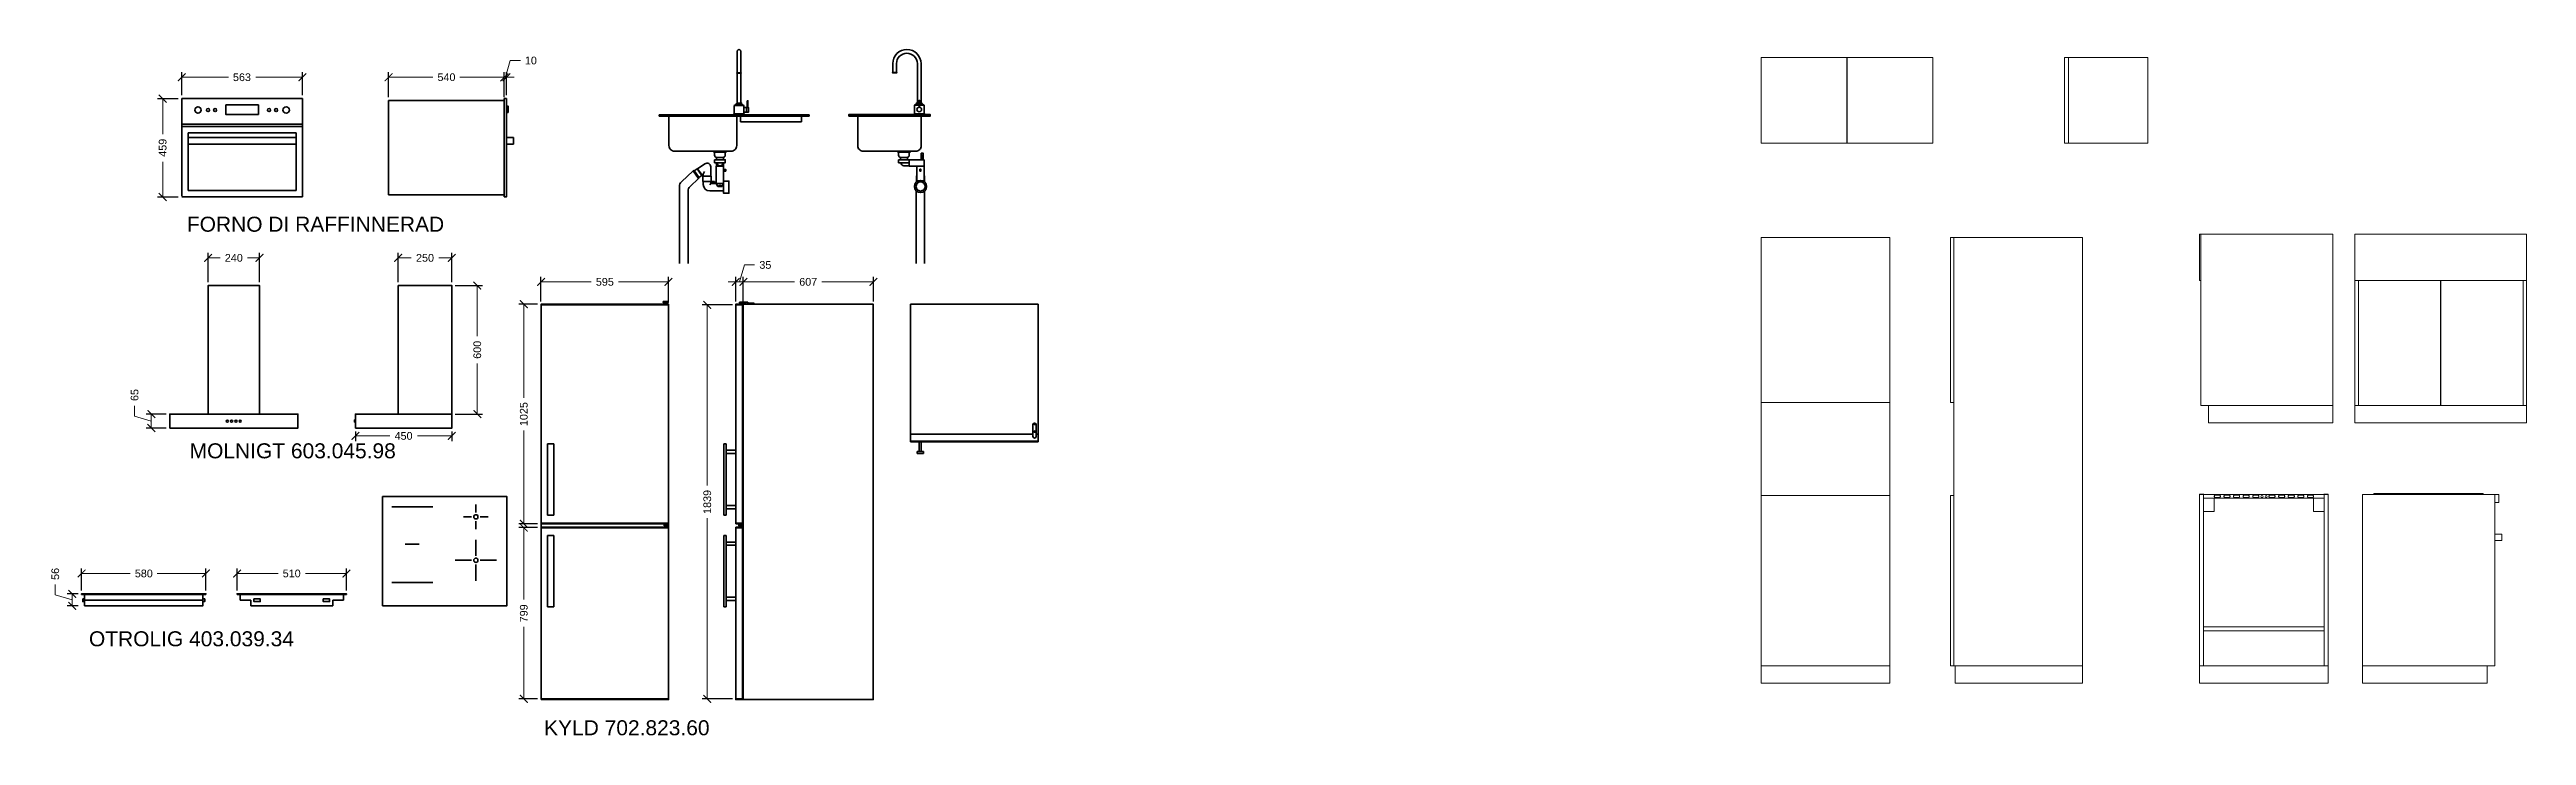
# Model space of a CAD drawing. Header units: inches. Extents: x 15 to 1171, y 15 to 335.
import ezdxf

# ---------------------------------------------------------------- set-up
doc = ezdxf.new("R2010")
doc.units = ezdxf.units.IN
doc.header["$MEASUREMENT"] = 0
doc.layers.add('A-ANNO-DIMS', color=7, linetype='Continuous', lineweight=13)
doc.layers.add('A-SECT-MCUT', color=255, linetype='Continuous', lineweight=35)
doc.layers.add('G-ANNO-TEXT', color=3, linetype='Continuous')
doc.styles.add('ARIAL', font='Arial.ttf')
doc.styles.get("Standard").update_dxf_attribs({"font": 'Arial.ttf'})
doc.dimstyles.new('E-0020_TICK_13', dxfattribs={"dimscale": 0.1, "dimtxt": 36, "dimasz": 36, "dimexe": 24, "dimexo": 16, "dimgap": 24, "dimtad": 0, "dimdec": 0, "dimlfac": 10, "dimzin": 0, "dimdsep": 46, "dimtxsty": 'ARIAL', "dimblk": 'ARCHTICK', "dimblk1": 'ARCHTICK', "dimblk2": 'ARCHTICK', "dimcen": 24, "dimclrd": 256, "dimclre": 256, "dimclrt": 256, "dimadec": 0, "dimazin": 0, "dimtfac": 1, "dimtdec": 0, "dimtmove": 1, "dimatfit": 3, "dimldrblk": 'OPEN90', "dimfxl": 1, "dimtfill": 1, "dimtolj": 1, "dimtzin": 0, "dimlwd": -1, "dimarcsym": 0})

msp = doc.modelspace()

# ---------------------------------------------------------------- texts
at = {"layer": 'G-ANNO-TEXT', "char_height": 7, "attachment_point": 1}
for s, insert in [('FORNO DI RAFFINNERAD', (79.09, 256.72)), ('MOLNIGT 603.045.98', (80.38, 150.96)), ('OTROLIG 403.039.34', (33.4, 63.23)), ('KYLD 702.823.60', (245.76, 21.7))]:
    msp.add_mtext_dynamic_manual_height_columns(s, width=147.0805, gutter_width=1, heights=[0], dxfattribs=dict(at, insert=insert))

# ---------------------------------------------------------------- blocks, each defined once
blk = doc.blocks.new('_ArchTick')
at = {"color": 0, "linetype": 'ByBlock', "const_width": 0.15}
blk.add_lwpolyline([(-0.5, -0.5), (0.5, 0.5)], dxfattribs=at)
blk = doc.blocks.new('*D3')
at = {"layer": 'A-ANNO-DIMS', "lineweight": -2, "transparency": 16777216}
for p, q in [((75.1, 311.8), (65.4, 311.8)), ((75.1, 265.9), (65.4, 265.9))]:
    blk.add_line(p, q, dxfattribs=at)
at = {"layer": 'A-ANNO-DIMS', "transparency": 16777216}
for p, q in [((67.8, 311.8), (67.8, 295.3)), ((67.8, 265.9), (67.8, 282.4))]:
    blk.add_line(p, q, dxfattribs=at)
at = {"layer": 'Defpoints', "color": 0, "transparency": 16777216}
for p in [(76.7, 311.8), (67.8, 265.9), (76.7, 265.9)]:
    blk.add_point(p, dxfattribs=at)
at = {"layer": 'A-ANNO-DIMS', "transparency": 16777216, "xscale": 3.6, "yscale": 3.6, "zscale": 3.6}
for p, rotation in [((67.8, 311.8), 90), ((67.8, 265.9), 270)]:
    blk.add_blockref('_ArchTick', p, dxfattribs=dict(at, rotation=rotation))
at = {"layer": 'A-ANNO-DIMS', "transparency": 16777216, "insert": (67.8, 288.9), "char_height": 3.6, "attachment_point": 5, "rotation": 90, "style": 'ARIAL', "bg_fill": 3, "box_fill_scale": 1.25, "bg_fill_color": 256, "bg_fill_true_color": 13158600, "bg_fill_transparency": 0}
blk.add_mtext('\\A1;459', dxfattribs=at)
blk = doc.blocks.new('_Open90')
blk = doc.blocks.new('*D4')
at = {"layer": 'A-ANNO-DIMS', "lineweight": -2, "transparency": 16777216}
for p, q in [((76.7, 313.4), (76.7, 324.2)), ((133, 313.4), (133, 324.2))]:
    blk.add_line(p, q, dxfattribs=at)
at = {"layer": 'A-ANNO-DIMS', "transparency": 16777216}
for p, q in [((76.7, 321.8), (98.5, 321.8)), ((133, 321.8), (111.2, 321.8))]:
    blk.add_line(p, q, dxfattribs=at)
at = {"layer": 'Defpoints', "color": 0, "transparency": 16777216}
for p in [(133, 321.8), (76.7, 311.8), (133, 311.8)]:
    blk.add_point(p, dxfattribs=at)
at = {"layer": 'A-ANNO-DIMS', "transparency": 16777216, "xscale": 3.6, "yscale": 3.6, "zscale": 3.6, "rotation": 180}
blk.add_blockref('_ArchTick', (76.7, 321.8), dxfattribs=at)
at = {"layer": 'A-ANNO-DIMS', "transparency": 16777216, "xscale": 3.6, "yscale": 3.6, "zscale": 3.6}
blk.add_blockref('_ArchTick', (133, 321.8), dxfattribs=at)
at = {"layer": 'A-ANNO-DIMS', "transparency": 16777216, "insert": (104.8, 321.8), "char_height": 3.6, "attachment_point": 5, "style": 'ARIAL', "bg_fill": 3, "box_fill_scale": 1.25, "bg_fill_color": 256, "bg_fill_true_color": 13158600, "bg_fill_transparency": 0}
blk.add_mtext('\\A1;563', dxfattribs=at)
blk = doc.blocks.new('*D5')
at = {"layer": 'A-ANNO-DIMS', "lineweight": -2, "transparency": 16777216}
for p, q in [((173.2, 312.5), (173.2, 324.2)), ((227.2, 312.5), (227.2, 324.2))]:
    blk.add_line(p, q, dxfattribs=at)
at = {"layer": 'A-ANNO-DIMS', "transparency": 16777216}
for p, q in [((173.2, 321.8), (193.8, 321.8)), ((227.2, 321.8), (206.5, 321.8))]:
    blk.add_line(p, q, dxfattribs=at)
at = {"layer": 'Defpoints', "color": 0, "transparency": 16777216}
for p in [(227.2, 321.8), (173.2, 310.9), (227.2, 310.9)]:
    blk.add_point(p, dxfattribs=at)
at = {"layer": 'A-ANNO-DIMS', "transparency": 16777216, "xscale": 3.6, "yscale": 3.6, "zscale": 3.6, "rotation": 180}
blk.add_blockref('_ArchTick', (173.2, 321.8), dxfattribs=at)
at = {"layer": 'A-ANNO-DIMS', "transparency": 16777216, "xscale": 3.6, "yscale": 3.6, "zscale": 3.6}
blk.add_blockref('_ArchTick', (227.2, 321.8), dxfattribs=at)
at = {"layer": 'A-ANNO-DIMS', "transparency": 16777216, "insert": (200.2, 321.8), "char_height": 3.6, "attachment_point": 5, "style": 'ARIAL', "bg_fill": 3, "box_fill_scale": 1.25, "bg_fill_color": 256, "bg_fill_true_color": 13158600, "bg_fill_transparency": 0}
blk.add_mtext('\\A1;540', dxfattribs=at)
blk = doc.blocks.new('*D6')
at = {"layer": 'A-ANNO-DIMS', "lineweight": -2, "transparency": 16777216}
for p, q in [((227.2, 313.4), (227.2, 324.2)), ((228.2, 313.4), (228.2, 324.2))]:
    blk.add_line(p, q, dxfattribs=at)
at = {"layer": 'A-ANNO-DIMS', "transparency": 16777216}
for p, q in [((227.7, 321.8), (230, 329.6)), ((230, 329.6), (234.8, 329.6)), ((227.2, 321.8), (223.6, 321.8)), ((227.2, 321.8), (228.2, 321.8)), ((227.2, 321.8), (228.2, 321.8)), ((228.2, 321.8), (231.8, 321.8))]:
    blk.add_line(p, q, dxfattribs=at)
at = {"layer": 'Defpoints', "color": 0, "transparency": 16777216}
for p in [(228.2, 321.8), (227.2, 311.8), (228.2, 311.8)]:
    blk.add_point(p, dxfattribs=at)
at = {"layer": 'A-ANNO-DIMS', "transparency": 16777216, "xscale": 3.6, "yscale": 3.6, "zscale": 3.6}
blk.add_blockref('_ArchTick', (227.2, 321.8), dxfattribs=at)
at = {"layer": 'A-ANNO-DIMS', "transparency": 16777216, "insert": (239.6, 329.6), "char_height": 3.6, "attachment_point": 5, "style": 'ARIAL', "bg_fill": 3, "box_fill_scale": 1.25, "bg_fill_color": 256, "bg_fill_true_color": 13158600, "bg_fill_transparency": 0}
blk.add_mtext('\\A1;10', dxfattribs=at)
at = {"layer": 'A-ANNO-DIMS', "transparency": 16777216, "xscale": 3.6, "yscale": 3.6, "zscale": 3.6, "rotation": 180}
blk.add_blockref('_ArchTick', (228.2, 321.8), dxfattribs=at)
blk = doc.blocks.new('*D7')
at = {"layer": 'A-ANNO-DIMS', "lineweight": -2, "transparency": 16777216}
for p, q in [((89, 226.2), (89, 239.9)), ((113, 226.2), (113, 239.9))]:
    blk.add_line(p, q, dxfattribs=at)
at = {"layer": 'A-ANNO-DIMS', "transparency": 16777216}
for p, q in [((89, 237.5), (94.6, 237.5)), ((113, 237.5), (107.4, 237.5))]:
    blk.add_line(p, q, dxfattribs=at)
at = {"layer": 'Defpoints', "color": 0, "transparency": 16777216}
for p in [(113, 237.5), (89, 224.6), (113, 224.6)]:
    blk.add_point(p, dxfattribs=at)
at = {"layer": 'A-ANNO-DIMS', "transparency": 16777216, "xscale": 3.6, "yscale": 3.6, "zscale": 3.6, "rotation": 180}
blk.add_blockref('_ArchTick', (89, 237.5), dxfattribs=at)
at = {"layer": 'A-ANNO-DIMS', "transparency": 16777216, "xscale": 3.6, "yscale": 3.6, "zscale": 3.6}
blk.add_blockref('_ArchTick', (113, 237.5), dxfattribs=at)
at = {"layer": 'A-ANNO-DIMS', "transparency": 16777216, "insert": (101, 237.5), "char_height": 3.6, "attachment_point": 5, "style": 'ARIAL', "bg_fill": 3, "box_fill_scale": 1.25, "bg_fill_color": 256, "bg_fill_true_color": 13158600, "bg_fill_transparency": 0}
blk.add_mtext('\\A1;240', dxfattribs=at)
blk = doc.blocks.new('*D8')
at = {"layer": 'A-ANNO-DIMS', "transparency": 16777216}
for p, q in [((54.7, 163.7), (54.7, 168.5)), ((62.5, 161.3), (54.7, 163.7)), ((62.5, 164.6), (62.5, 158.1))]:
    blk.add_line(p, q, dxfattribs=at)
at = {"layer": 'A-ANNO-DIMS', "lineweight": -2, "transparency": 16777216}
for p, q in [((69.5, 164.6), (60.1, 164.6)), ((69.5, 158.1), (60.1, 158.1))]:
    blk.add_line(p, q, dxfattribs=at)
at = {"layer": 'Defpoints', "color": 0, "transparency": 16777216}
for p in [(71.1, 164.6), (62.5, 158.1), (71.1, 158.1)]:
    blk.add_point(p, dxfattribs=at)
at = {"layer": 'A-ANNO-DIMS', "transparency": 16777216, "xscale": 3.6, "yscale": 3.6, "zscale": 3.6, "rotation": 270}
blk.add_blockref('_ArchTick', (62.5, 158.1), dxfattribs=at)
at = {"layer": 'A-ANNO-DIMS', "transparency": 16777216, "insert": (54.7, 173.5), "char_height": 3.6, "attachment_point": 5, "rotation": 90, "style": 'ARIAL', "bg_fill": 3, "box_fill_scale": 1.25, "bg_fill_color": 256, "bg_fill_true_color": 13158600, "bg_fill_transparency": 0}
blk.add_mtext('\\A1;65', dxfattribs=at)
at = {"layer": 'A-ANNO-DIMS', "transparency": 16777216, "xscale": 3.6, "yscale": 3.6, "zscale": 3.6, "rotation": 90}
blk.add_blockref('_ArchTick', (62.5, 164.6), dxfattribs=at)
blk = doc.blocks.new('*D9')
at = {"layer": 'A-ANNO-DIMS', "lineweight": -2, "transparency": 16777216}
for p, q in [((177.7, 226.2), (177.7, 239.9)), ((202.7, 226.2), (202.7, 239.9))]:
    blk.add_line(p, q, dxfattribs=at)
at = {"layer": 'A-ANNO-DIMS', "transparency": 16777216}
for p, q in [((177.7, 237.5), (183.8, 237.5)), ((202.7, 237.5), (196.7, 237.5))]:
    blk.add_line(p, q, dxfattribs=at)
at = {"layer": 'Defpoints', "color": 0, "transparency": 16777216}
for p in [(202.7, 237.5), (177.7, 224.6), (202.7, 224.6)]:
    blk.add_point(p, dxfattribs=at)
at = {"layer": 'A-ANNO-DIMS', "transparency": 16777216, "xscale": 3.6, "yscale": 3.6, "zscale": 3.6, "rotation": 180}
blk.add_blockref('_ArchTick', (177.7, 237.5), dxfattribs=at)
at = {"layer": 'A-ANNO-DIMS', "transparency": 16777216, "xscale": 3.6, "yscale": 3.6, "zscale": 3.6}
blk.add_blockref('_ArchTick', (202.7, 237.5), dxfattribs=at)
at = {"layer": 'A-ANNO-DIMS', "transparency": 16777216, "insert": (190.2, 237.5), "char_height": 3.6, "attachment_point": 5, "style": 'ARIAL', "bg_fill": 3, "box_fill_scale": 1.25, "bg_fill_color": 256, "bg_fill_true_color": 13158600, "bg_fill_transparency": 0}
blk.add_mtext('\\A1;250', dxfattribs=at)
blk = doc.blocks.new('*D10')
at = {"layer": 'A-ANNO-DIMS', "lineweight": -2, "transparency": 16777216}
for p, q in [((204.3, 224.6), (217, 224.6)), ((204.3, 164.6), (217, 164.6))]:
    blk.add_line(p, q, dxfattribs=at)
at = {"layer": 'A-ANNO-DIMS', "transparency": 16777216}
for p, q in [((214.6, 224.6), (214.6, 201)), ((214.6, 164.6), (214.6, 188.2))]:
    blk.add_line(p, q, dxfattribs=at)
at = {"layer": 'Defpoints', "color": 0, "transparency": 16777216}
for p in [(202.7, 224.6), (202.7, 164.6), (214.6, 164.6)]:
    blk.add_point(p, dxfattribs=at)
at = {"layer": 'A-ANNO-DIMS', "transparency": 16777216, "xscale": 3.6, "yscale": 3.6, "zscale": 3.6}
for p, rotation in [((214.6, 224.6), 90), ((214.6, 164.6), 270)]:
    blk.add_blockref('_ArchTick', p, dxfattribs=dict(at, rotation=rotation))
at = {"layer": 'A-ANNO-DIMS', "transparency": 16777216, "insert": (214.6, 194.6), "char_height": 3.6, "attachment_point": 5, "rotation": 90, "style": 'ARIAL', "bg_fill": 3, "box_fill_scale": 1.25, "bg_fill_color": 256, "bg_fill_true_color": 13158600, "bg_fill_transparency": 0}
blk.add_mtext('\\A1;600', dxfattribs=at)
blk = doc.blocks.new('*D11')
at = {"layer": 'A-ANNO-DIMS', "lineweight": -2, "transparency": 16777216}
for p, q in [((157.7, 156.5), (157.7, 152)), ((202.7, 156.5), (202.7, 152))]:
    blk.add_line(p, q, dxfattribs=at)
at = {"layer": 'A-ANNO-DIMS', "transparency": 16777216}
for p, q in [((157.7, 154.4), (173.8, 154.4)), ((202.7, 154.4), (186.7, 154.4))]:
    blk.add_line(p, q, dxfattribs=at)
at = {"layer": 'Defpoints', "color": 0, "transparency": 16777216}
for p in [(157.7, 158.1), (202.7, 158.1), (202.7, 154.4)]:
    blk.add_point(p, dxfattribs=at)
at = {"layer": 'A-ANNO-DIMS', "transparency": 16777216, "xscale": 3.6, "yscale": 3.6, "zscale": 3.6, "rotation": 180}
blk.add_blockref('_ArchTick', (157.7, 154.4), dxfattribs=at)
at = {"layer": 'A-ANNO-DIMS', "transparency": 16777216, "xscale": 3.6, "yscale": 3.6, "zscale": 3.6}
blk.add_blockref('_ArchTick', (202.7, 154.4), dxfattribs=at)
at = {"layer": 'A-ANNO-DIMS', "transparency": 16777216, "insert": (180.2, 154.4), "char_height": 3.6, "attachment_point": 5, "style": 'ARIAL', "bg_fill": 3, "box_fill_scale": 1.25, "bg_fill_color": 256, "bg_fill_true_color": 13158600, "bg_fill_transparency": 0}
blk.add_mtext('\\A1;450', dxfattribs=at)
blk = doc.blocks.new('*D12')
at = {"layer": 'A-ANNO-DIMS', "lineweight": -2, "transparency": 16777216}
for p, q in [((244.3, 217.2), (244.3, 228.7)), ((303.8, 217.5), (303.8, 228.7))]:
    blk.add_line(p, q, dxfattribs=at)
at = {"layer": 'A-ANNO-DIMS', "transparency": 16777216}
for p, q in [((244.3, 226.3), (267.7, 226.3)), ((303.8, 226.3), (280.4, 226.3))]:
    blk.add_line(p, q, dxfattribs=at)
at = {"layer": 'Defpoints', "color": 0, "transparency": 16777216}
for p in [(303.8, 226.3), (244.3, 215.6), (303.8, 215.9)]:
    blk.add_point(p, dxfattribs=at)
at = {"layer": 'A-ANNO-DIMS', "transparency": 16777216, "xscale": 3.6, "yscale": 3.6, "zscale": 3.6, "rotation": 180}
blk.add_blockref('_ArchTick', (244.3, 226.3), dxfattribs=at)
at = {"layer": 'A-ANNO-DIMS', "transparency": 16777216, "xscale": 3.6, "yscale": 3.6, "zscale": 3.6}
blk.add_blockref('_ArchTick', (303.8, 226.3), dxfattribs=at)
at = {"layer": 'A-ANNO-DIMS', "transparency": 16777216, "insert": (274.1, 226.3), "char_height": 3.6, "attachment_point": 5, "style": 'ARIAL', "bg_fill": 3, "box_fill_scale": 1.25, "bg_fill_color": 256, "bg_fill_true_color": 13158600, "bg_fill_transparency": 0}
blk.add_mtext('\\A1;595', dxfattribs=at)
blk = doc.blocks.new('*D13')
at = {"layer": 'A-ANNO-DIMS', "transparency": 16777216}
for p, q in [((336.9, 226.3), (339.2, 234.2)), ((339.2, 234.2), (344, 234.2)), ((335.2, 226.3), (331.6, 226.3)), ((335.2, 226.3), (338.7, 226.3)), ((335.2, 226.3), (338.7, 226.3)), ((338.7, 226.3), (342.3, 226.3))]:
    blk.add_line(p, q, dxfattribs=at)
at = {"layer": 'A-ANNO-DIMS', "lineweight": -2, "transparency": 16777216}
for p, q in [((335.2, 217.2), (335.2, 228.7)), ((338.7, 217.2), (338.7, 228.7))]:
    blk.add_line(p, q, dxfattribs=at)
at = {"layer": 'Defpoints', "color": 0, "transparency": 16777216}
for p in [(338.7, 226.3), (335.2, 215.6), (338.7, 215.6)]:
    blk.add_point(p, dxfattribs=at)
at = {"layer": 'A-ANNO-DIMS', "transparency": 16777216, "xscale": 3.6, "yscale": 3.6, "zscale": 3.6}
blk.add_blockref('_ArchTick', (335.2, 226.3), dxfattribs=at)
at = {"layer": 'A-ANNO-DIMS', "transparency": 16777216, "insert": (349, 234.2), "char_height": 3.6, "attachment_point": 5, "style": 'ARIAL', "bg_fill": 3, "box_fill_scale": 1.25, "bg_fill_color": 256, "bg_fill_true_color": 13158600, "bg_fill_transparency": 0}
blk.add_mtext('\\A1;35', dxfattribs=at)
at = {"layer": 'A-ANNO-DIMS', "transparency": 16777216, "xscale": 3.6, "yscale": 3.6, "zscale": 3.6, "rotation": 180}
blk.add_blockref('_ArchTick', (338.7, 226.3), dxfattribs=at)
blk = doc.blocks.new('*D14')
at = {"layer": 'A-ANNO-DIMS', "lineweight": -2, "transparency": 16777216}
for p, q in [((338.7, 217.2), (338.7, 228.7)), ((399.4, 217.2), (399.4, 228.7))]:
    blk.add_line(p, q, dxfattribs=at)
at = {"layer": 'A-ANNO-DIMS', "transparency": 16777216}
for p, q in [((338.7, 226.3), (362.6, 226.3)), ((399.4, 226.3), (375.4, 226.3))]:
    blk.add_line(p, q, dxfattribs=at)
at = {"layer": 'Defpoints', "color": 0, "transparency": 16777216}
for p in [(399.4, 226.3), (338.7, 215.6), (399.4, 215.6)]:
    blk.add_point(p, dxfattribs=at)
at = {"layer": 'A-ANNO-DIMS', "transparency": 16777216, "xscale": 3.6, "yscale": 3.6, "zscale": 3.6, "rotation": 180}
blk.add_blockref('_ArchTick', (338.7, 226.3), dxfattribs=at)
at = {"layer": 'A-ANNO-DIMS', "transparency": 16777216, "xscale": 3.6, "yscale": 3.6, "zscale": 3.6}
blk.add_blockref('_ArchTick', (399.4, 226.3), dxfattribs=at)
at = {"layer": 'A-ANNO-DIMS', "transparency": 16777216, "insert": (369, 226.3), "char_height": 3.6, "attachment_point": 5, "style": 'ARIAL', "bg_fill": 3, "box_fill_scale": 1.25, "bg_fill_color": 256, "bg_fill_true_color": 13158600, "bg_fill_transparency": 0}
blk.add_mtext('\\A1;607', dxfattribs=at)
blk = doc.blocks.new('*D15')
at = {"layer": 'A-ANNO-DIMS', "lineweight": -2, "transparency": 16777216}
for p, q in [((242.7, 215.9), (233.9, 215.9)), ((242.7, 113.4), (233.9, 113.4))]:
    blk.add_line(p, q, dxfattribs=at)
at = {"layer": 'A-ANNO-DIMS', "transparency": 16777216}
for p, q in [((236.3, 215.9), (236.3, 172.2)), ((236.3, 113.4), (236.3, 157))]:
    blk.add_line(p, q, dxfattribs=at)
at = {"layer": 'Defpoints', "color": 0, "transparency": 16777216}
for p in [(244.3, 215.9), (236.3, 113.4), (244.3, 113.4)]:
    blk.add_point(p, dxfattribs=at)
at = {"layer": 'A-ANNO-DIMS', "transparency": 16777216, "xscale": 3.6, "yscale": 3.6, "zscale": 3.6}
for p, rotation in [((236.3, 215.9), 90), ((236.3, 113.4), 270)]:
    blk.add_blockref('_ArchTick', p, dxfattribs=dict(at, rotation=rotation))
at = {"layer": 'A-ANNO-DIMS', "transparency": 16777216, "insert": (236.3, 164.6), "char_height": 3.6, "attachment_point": 5, "rotation": 90, "style": 'ARIAL', "bg_fill": 3, "box_fill_scale": 1.25, "bg_fill_color": 256, "bg_fill_true_color": 13158600, "bg_fill_transparency": 0}
blk.add_mtext('\\A1;1025', dxfattribs=at)
blk = doc.blocks.new('*D16')
at = {"layer": 'A-ANNO-DIMS', "lineweight": -2, "transparency": 16777216}
for p, q in [((242.7, 111.6), (233.9, 111.6)), ((242.7, 31.7), (233.9, 31.7))]:
    blk.add_line(p, q, dxfattribs=at)
at = {"layer": 'A-ANNO-DIMS', "transparency": 16777216}
for p, q in [((236.3, 111.6), (236.3, 78)), ((236.3, 31.7), (236.3, 65.3))]:
    blk.add_line(p, q, dxfattribs=at)
at = {"layer": 'Defpoints', "color": 0, "transparency": 16777216}
for p in [(244.3, 111.6), (236.3, 31.7), (244.3, 31.7)]:
    blk.add_point(p, dxfattribs=at)
at = {"layer": 'A-ANNO-DIMS', "transparency": 16777216, "xscale": 3.6, "yscale": 3.6, "zscale": 3.6}
for p, rotation in [((236.3, 111.6), 90), ((236.3, 31.7), 270)]:
    blk.add_blockref('_ArchTick', p, dxfattribs=dict(at, rotation=rotation))
at = {"layer": 'A-ANNO-DIMS', "transparency": 16777216, "insert": (236.3, 71.6), "char_height": 3.6, "attachment_point": 5, "rotation": 90, "style": 'ARIAL', "bg_fill": 3, "box_fill_scale": 1.25, "bg_fill_color": 256, "bg_fill_true_color": 13158600, "bg_fill_transparency": 0}
blk.add_mtext('\\A1;799', dxfattribs=at)
blk = doc.blocks.new('*D17')
at = {"layer": 'A-ANNO-DIMS', "lineweight": -2, "transparency": 16777216}
for p, q in [((333.6, 215.6), (319.5, 215.6)), ((333.6, 31.7), (319.5, 31.7))]:
    blk.add_line(p, q, dxfattribs=at)
at = {"layer": 'A-ANNO-DIMS', "transparency": 16777216}
for p, q in [((321.9, 215.6), (321.9, 131.2)), ((321.9, 31.7), (321.9, 116))]:
    blk.add_line(p, q, dxfattribs=at)
at = {"layer": 'Defpoints', "color": 0, "transparency": 16777216}
for p in [(335.2, 215.6), (321.9, 31.7), (335.2, 31.7)]:
    blk.add_point(p, dxfattribs=at)
at = {"layer": 'A-ANNO-DIMS', "transparency": 16777216, "xscale": 3.6, "yscale": 3.6, "zscale": 3.6}
for p, rotation in [((321.9, 215.6), 90), ((321.9, 31.7), 270)]:
    blk.add_blockref('_ArchTick', p, dxfattribs=dict(at, rotation=rotation))
at = {"layer": 'A-ANNO-DIMS', "transparency": 16777216, "insert": (321.9, 123.6), "char_height": 3.6, "attachment_point": 5, "rotation": 90, "style": 'ARIAL', "bg_fill": 3, "box_fill_scale": 1.25, "bg_fill_color": 256, "bg_fill_true_color": 13158600, "bg_fill_transparency": 0}
blk.add_mtext('\\A1;1839', dxfattribs=at)
blk = doc.blocks.new('*D18')
at = {"layer": 'A-ANNO-DIMS', "transparency": 16777216}
for p, q in [((17.7, 80.3), (17.7, 85.1)), ((25.6, 77.9), (17.7, 80.3)), ((25.6, 80.7), (25.6, 75.1))]:
    blk.add_line(p, q, dxfattribs=at)
at = {"layer": 'A-ANNO-DIMS', "lineweight": -2, "transparency": 16777216}
for p, q in [((28.4, 80.7), (23.2, 80.7)), ((28.4, 75.1), (23.2, 75.1))]:
    blk.add_line(p, q, dxfattribs=at)
at = {"layer": 'Defpoints', "color": 0, "transparency": 16777216}
for p in [(25.6, 75.1), (30, 80.7), (30, 75.1)]:
    blk.add_point(p, dxfattribs=at)
at = {"layer": 'A-ANNO-DIMS', "transparency": 16777216, "xscale": 3.6, "yscale": 3.6, "zscale": 3.6, "rotation": 270}
blk.add_blockref('_ArchTick', (25.6, 75.1), dxfattribs=at)
at = {"layer": 'A-ANNO-DIMS', "transparency": 16777216, "insert": (17.7, 90), "char_height": 3.6, "attachment_point": 5, "rotation": 90, "style": 'ARIAL', "bg_fill": 3, "box_fill_scale": 1.25, "bg_fill_color": 256, "bg_fill_true_color": 13158600, "bg_fill_transparency": 0}
blk.add_mtext('\\A1;56', dxfattribs=at)
at = {"layer": 'A-ANNO-DIMS', "transparency": 16777216, "xscale": 3.6, "yscale": 3.6, "zscale": 3.6, "rotation": 90}
blk.add_blockref('_ArchTick', (25.6, 80.7), dxfattribs=at)
blk = doc.blocks.new('*D19')
at = {"layer": 'A-ANNO-DIMS', "lineweight": -2, "transparency": 16777216}
for p, q in [((30, 82.3), (30, 92.6)), ((88, 82.3), (88, 92.6))]:
    blk.add_line(p, q, dxfattribs=at)
at = {"layer": 'A-ANNO-DIMS', "transparency": 16777216}
for p, q in [((30, 90.2), (52.6, 90.2)), ((88, 90.2), (65.3, 90.2))]:
    blk.add_line(p, q, dxfattribs=at)
at = {"layer": 'Defpoints', "color": 0, "transparency": 16777216}
for p in [(88, 90.2), (30, 80.7), (88, 80.7)]:
    blk.add_point(p, dxfattribs=at)
at = {"layer": 'A-ANNO-DIMS', "transparency": 16777216, "xscale": 3.6, "yscale": 3.6, "zscale": 3.6, "rotation": 180}
blk.add_blockref('_ArchTick', (30, 90.2), dxfattribs=at)
at = {"layer": 'A-ANNO-DIMS', "transparency": 16777216, "xscale": 3.6, "yscale": 3.6, "zscale": 3.6}
blk.add_blockref('_ArchTick', (88, 90.2), dxfattribs=at)
at = {"layer": 'A-ANNO-DIMS', "transparency": 16777216, "insert": (59, 90.2), "char_height": 3.6, "attachment_point": 5, "style": 'ARIAL', "bg_fill": 3, "box_fill_scale": 1.25, "bg_fill_color": 256, "bg_fill_true_color": 13158600, "bg_fill_transparency": 0}
blk.add_mtext('\\A1;580', dxfattribs=at)
blk = doc.blocks.new('*D20')
at = {"layer": 'A-ANNO-DIMS', "lineweight": -2, "transparency": 16777216}
for p, q in [((102.5, 82.3), (102.5, 92.6)), ((153.5, 82.3), (153.5, 92.6))]:
    blk.add_line(p, q, dxfattribs=at)
at = {"layer": 'A-ANNO-DIMS', "transparency": 16777216}
for p, q in [((102.5, 90.2), (121.7, 90.2)), ((153.5, 90.2), (134.4, 90.2))]:
    blk.add_line(p, q, dxfattribs=at)
at = {"layer": 'Defpoints', "color": 0, "transparency": 16777216}
for p in [(153.5, 90.2), (102.5, 80.7), (153.5, 80.7)]:
    blk.add_point(p, dxfattribs=at)
at = {"layer": 'A-ANNO-DIMS', "transparency": 16777216, "xscale": 3.6, "yscale": 3.6, "zscale": 3.6, "rotation": 180}
blk.add_blockref('_ArchTick', (102.5, 90.2), dxfattribs=at)
at = {"layer": 'A-ANNO-DIMS', "transparency": 16777216, "xscale": 3.6, "yscale": 3.6, "zscale": 3.6}
blk.add_blockref('_ArchTick', (153.5, 90.2), dxfattribs=at)
at = {"layer": 'A-ANNO-DIMS', "transparency": 16777216, "insert": (128, 90.2), "char_height": 3.6, "attachment_point": 5, "style": 'ARIAL', "bg_fill": 3, "box_fill_scale": 1.25, "bg_fill_color": 256, "bg_fill_true_color": 13158600, "bg_fill_transparency": 0}
blk.add_mtext('\\A1;510', dxfattribs=at)

# ---------------------------------------------------------------- linework, layer by layer
at = {"lineweight": 18}
for p, q in [((853.52, 330.97), (853.52, 290.97)), ((853.72, 330.97), (853.72, 290.97)), ((956.93, 290.97), (956.93, 330.97)), ((955.13, 290.97), (955.13, 290.97)), ((903.52, 169.09), (903.52, 247.09)), ((1018.65, 248.55), (1018.65, 248.65)), ((1018.65, 248.65), (1020.25, 248.65)), ((1020.25, 248.65), (1020.25, 248.55)), ((1092.26, 248.65), (1090.66, 248.65)), ((1090.66, 248.65), (1090.66, 248.55)), ((1092.26, 248.55), (1092.26, 248.65)), ((1169.06, 248.55), (1169.06, 248.65)), ((1169.06, 248.65), (1170.66, 248.65)), ((1170.66, 248.65), (1170.66, 248.55)), ((1090.66, 226.95), (1170.66, 226.95)), ((1092.26, 226.95), (1092.26, 168.55)), ((1130.56, 226.95), (1130.56, 168.55)), ((1130.76, 226.95), (1130.76, 168.55)), ((1169.06, 226.95), (1169.06, 168.55)), ((813.62, 170.05), (873.62, 170.05)), ((901.92, 170.05), (903.52, 170.05)), ((903.52, 169.09), (903.52, 125.59)), ((1018.66, 168.55), (1022.26, 168.55)), ((1022.26, 168.55), (1022.26, 160.55)), ((1022.26, 168.55), (1080.26, 168.55)), ((1090.66, 168.55), (1170.66, 168.55)), ((1020.21, 127.19), (1018.15, 127.19)), ((1018.15, 127.19), (1018.15, 127.09)), ((1020.21, 127.09), (1020.21, 127.19)), ((1076.15, 127.09), (1076.15, 127.19)), ((1076.15, 127.19), (1078.15, 127.19)), ((1078.15, 127.19), (1078.15, 127.09)), ((873.62, 126.65), (813.62, 126.65)), ((901.92, 126.65), (903.52, 126.65)), ((903.52, 125.59), (903.52, 47.09)), ((1018.15, 127.09), (1018.15, 47.09)), ((1019.95, 47.09), (1019.95, 127.09)), ((1020.01, 125.29), (1076.35, 125.29)), ((1076.35, 127.09), (1076.35, 47.09)), ((1076.35, 65.29), (1019.95, 65.29)), ((1020.01, 63.49), (1076.35, 63.49)), ((813.62, 47.09), (873.62, 47.09)), ((901.92, 47.09), (905.52, 47.09)), ((904.14, 47.09), (904.14, 39.09)), ((905.52, 47.09), (963.52, 47.09)), ((1018.15, 47.09), (1078.15, 47.09)), ((1018.15, 47.09), (1018.15, 39.09)), ((1155.9, 47.09), (1094.1, 47.09)), ((1152.3, 39.09), (1152.3, 47.09))]:
    msp.add_line(p, q, dxfattribs=at)
at = {"linetype": 'Continuous', "lineweight": 18}
for p, q in [((1076.35, 63.49), (1019.95, 63.49)), ((1018.15, 47.09), (1019.95, 47.09))]:
    msp.add_line(p, q, dxfattribs=at)
at = {"lineweight": 18}
for points in [[(813.62, 290.97), (893.62, 290.97), (893.62, 330.97), (813.62, 330.97)], [(955.13, 290.97), (993.93, 290.97), (993.93, 330.97), (955.13, 330.97)], [(813.62, 39.09), (873.62, 39.09), (873.62, 247.09), (813.62, 247.09)], [(1018.15, 226.95), (1018.66, 226.95), (1018.66, 248.55), (1018.15, 248.55)], [(1150.5, 127.09), (1099.5, 127.09), (1099.5, 127.49), (1150.5, 127.49)], [(1019.95, 125.29), (1024.95, 125.29), (1024.95, 119.16), (1019.95, 119.16)], [(1071.35, 125.29), (1076.35, 125.29), (1076.35, 119.16), (1071.35, 119.16)], [(1157.7, 123.38), (1155.9, 123.38), (1155.9, 127.09), (1157.7, 127.09)], [(1159.13, 105.55), (1155.9, 105.55), (1155.9, 108.61), (1159.13, 108.61)]]:
    msp.add_lwpolyline(points, close=True, dxfattribs=at)
for points in [[(904.14, 39.09), (963.52, 39.09), (963.52, 247.09), (901.92, 247.09), (901.92, 170.05)], [(1018.65, 248.55), (1020.25, 248.55)], [(1022.26, 160.55), (1080.26, 160.55), (1080.26, 248.55), (1018.66, 248.55), (1018.66, 168.55)], [(1090.66, 248.55), (1090.66, 160.55), (1170.66, 160.55), (1170.66, 248.55), (1169.06, 248.55)], [(1092.52, 248.55), (1090.66, 248.55)], [(1092.52, 248.55), (1169.06, 248.55)], [(1169.06, 248.55), (1170.66, 248.55)], [(901.92, 126.65), (901.92, 47.09)], [(1018.15, 39.09), (1078.15, 39.09), (1078.15, 127.09), (1076.35, 127.09)], [(1020.01, 127.09), (1018.15, 127.09)], [(1076.15, 127.09), (1020.21, 127.09)], [(1152.3, 39.09), (1094.1, 39.09), (1094.1, 127.09), (1155.9, 127.09), (1155.9, 47.09)]]:
    msp.add_lwpolyline(points, dxfattribs=at)
for points in [[(1025.51, 126.74), (1027.35, 126.74, -0.4142136), (1027.85, 126.24), (1027.85, 126.14, -0.4142136), (1027.35, 125.64), (1025.51, 125.64, -0.4142136), (1025.01, 126.14), (1025.01, 126.24, -0.4142136)], [(1030.01, 126.74), (1031.85, 126.74, -0.4142136), (1032.35, 126.24), (1032.35, 126.14, -0.4142136), (1031.85, 125.64), (1030.01, 125.64, -0.4142136), (1029.51, 126.14), (1029.51, 126.24, -0.4142136)], [(1034.51, 126.74), (1036.35, 126.74, -0.4142136), (1036.85, 126.24), (1036.85, 126.14, -0.4142136), (1036.35, 125.64), (1034.51, 125.64, -0.4142136), (1034.01, 126.14), (1034.01, 126.24, -0.4142136)], [(1039.01, 126.74), (1040.85, 126.74, -0.4142136), (1041.35, 126.24), (1041.35, 126.14, -0.4142136), (1040.85, 125.64), (1039.01, 125.64, -0.4142136), (1038.51, 126.14), (1038.51, 126.24, -0.4142136)], [(1043.51, 126.74), (1045.35, 126.74, -0.4142136), (1045.85, 126.24), (1045.85, 126.14, -0.4142136), (1045.35, 125.64), (1043.51, 125.64, -0.4142136), (1043.01, 126.14), (1043.01, 126.24, -0.4142136)], [(1051.02, 126.74), (1052.86, 126.74, -0.4142136), (1053.36, 126.24), (1053.36, 126.14, -0.4142136), (1052.86, 125.64), (1051.02, 125.64, -0.4142136), (1050.52, 126.14), (1050.52, 126.24, -0.4142136)], [(1055.52, 126.74), (1057.36, 126.74, -0.4142136), (1057.86, 126.24), (1057.86, 126.14, -0.4142136), (1057.36, 125.64), (1055.52, 125.64, -0.4142136), (1055.02, 126.14), (1055.02, 126.24, -0.4142136)], [(1060.02, 126.74), (1061.86, 126.74, -0.4142136), (1062.36, 126.24), (1062.36, 126.14, -0.4142136), (1061.86, 125.64), (1060.02, 125.64, -0.4142136), (1059.52, 126.14), (1059.52, 126.24, -0.4142136)], [(1064.52, 126.74), (1066.36, 126.74, -0.4142136), (1066.86, 126.24), (1066.86, 126.14, -0.4142136), (1066.36, 125.64), (1064.52, 125.64, -0.4142136), (1064.02, 126.14), (1064.02, 126.24, -0.4142136)], [(1069.02, 126.74), (1070.86, 126.74, -0.4142136), (1071.36, 126.24), (1071.36, 126.14, -0.4142136), (1070.86, 125.64), (1069.02, 125.64, -0.4142136), (1068.52, 126.14), (1068.52, 126.24, -0.4142136)]]:
    msp.add_lwpolyline(points, format="xyb", close=True, dxfattribs=at)
for centre in [(1047.25, 126.16), (1049.21, 126.16)]:
    msp.add_circle(centre, 0.5, dxfattribs=at)
at = {"layer": 'A-SECT-MCUT'}
for p, q in [((408.43, 328.15), (408.43, 323.97)), ((410.17, 328.15), (410.17, 323.97)), ((419.9, 323.97), (419.8, 323.97)), ((76.68, 267.95), (76.68, 311.85)), ((76.68, 266.35), (76.68, 311.85)), ((76.68, 311.85), (133.02, 311.85)), ((133.02, 311.85), (133.02, 265.95)), ((369.47, 304.33), (299.47, 304.33)), ((299.47, 304.33), (299.47, 303.65)), ((299.47, 303.65), (369.47, 303.65)), ((335.48, 309.28), (334.44, 308.68)), ((335.48, 309.28), (337.89, 309.28)), ((337.89, 309.28), (338.93, 308.68)), ((340.26, 307.68), (340.26, 305.55)), ((369.47, 304.33), (369.47, 303.65)), ((419.56, 309.34), (418.52, 308.74)), ((419.56, 309.34), (420.69, 309.34)), ((420.94, 309.34), (421.97, 309.34)), ((421.97, 309.34), (423.01, 308.74)), ((76.68, 299.85), (133.02, 299.85)), ((133.02, 298.85), (76.68, 298.85)), ((79.68, 268.95), (79.68, 295.85)), ((130.02, 295.85), (79.68, 295.85)), ((130.02, 295.85), (130.02, 268.95)), ((315.35, 278.13), (309.86, 272.99)), ((315.68, 278.37), (315.35, 278.14)), ((315.35, 278.13), (317.83, 274.59)), ((315.68, 278.37), (318.16, 274.83)), ((317.24, 279.06), (315.85, 278.12)), ((315.85, 278.12), (317.99, 275.07)), ((317.33, 279.12), (317.24, 279.06)), ((317.24, 279.06), (319.38, 276.01)), ((317.24, 279.06), (319.38, 276.01)), ((317.33, 279.12), (319.46, 276.07)), ((320.79, 281.38), (317.41, 279.01)), ((320.05, 276.65), (320.61, 277.88)), ((323.49, 279.96), (323.49, 275.62)), ((329.52, 280.29), (326.07, 280.29)), ((326.07, 272.21), (326.07, 280.29)), ((329.52, 280.29), (329.52, 272.21)), ((413.66, 280.52), (416.12, 280.52)), ((416.12, 283.33), (423.12, 283.33)), ((416.12, 281.94), (416.12, 280.32)), ((416.12, 280.32), (423.12, 280.32)), ((423.12, 280.32), (419.67, 280.32)), ((419.67, 273.09), (419.67, 280.32)), ((421.67, 285.38), (422.67, 285.38)), ((421.67, 285.19), (422.67, 285.19)), ((421.67, 284.31), (422.67, 284.31)), ((421.67, 284.11), (422.67, 284.11)), ((423.12, 283.33), (423.12, 280.32)), ((423.12, 280.32), (423.12, 273.09)), ((76.68, 266.35), (76.68, 267.95)), ((76.68, 265.95), (133.02, 265.95)), ((79.68, 268.95), (130.02, 268.95)), ((308.91, 270.8), (308.91, 234.82)), ((312.92, 268.69), (312.92, 234.86)), ((317.83, 274.59), (313.87, 270.88)), ((318.16, 274.83), (317.83, 274.6)), ((319.38, 276.01), (317.99, 275.07)), ((320.05, 276.65), (319.38, 276.19)), ((319.46, 276.07), (319.38, 276.01)), ((320.05, 275.62), (320.05, 276.65)), ((320.05, 271.76), (320.05, 273.11)), ((329.52, 268.76), (323.05, 268.76)), ((323.49, 272.21), (323.09, 271.57)), ((323.49, 273.11), (323.49, 272.21)), ((323.49, 272.21), (329.52, 272.21)), ((326.07, 272.21), (326.82, 270.82)), ((326.82, 270.82), (328.78, 270.82)), ((328.78, 270.82), (329.52, 272.21)), ((329.52, 268.76), (329.52, 272.21)), ((419.31, 268.93), (419.31, 234.84)), ((423.32, 268.72), (423.32, 234.88)), ((87.96, 80.33), (29.96, 80.33)), ((86.61, 77.73), (31.31, 77.73)), ((102.53, 80.33), (153.53, 80.33)), ((103.88, 77.73), (108.88, 77.73)), ((108.88, 77.73), (108.88, 75.13)), ((152.18, 77.73), (147.18, 77.73)), ((147.18, 77.73), (147.18, 75.13))]:
    msp.add_line(p, q, dxfattribs=at)
at = {"layer": 'A-SECT-MCUT', "color": 7}
for p, q in [((244.33, 215.59), (303.83, 215.59)), ((335.15, 215.59), (338.65, 215.59)), ((337.12, 216.39), (339.71, 216.39)), ((337.12, 216.39), (337.37, 216.39)), ((337.37, 216.39), (337.37, 215.89)), ((337.87, 215.89), (337.87, 216.39)), ((338.15, 215.89), (338.05, 215.89)), ((338.65, 215.89), (338.15, 215.89)), ((338.35, 113.69), (338.35, 215.59)), ((338.65, 31.39), (338.65, 215.89)), ((247.33, 117.39), (247.33, 150.69)), ((247.33, 150.69), (250.33, 150.69)), ((250.33, 150.69), (250.33, 117.39)), ((329.65, 120.39), (329.65, 150.69)), ((329.65, 150.69), (330.65, 150.69)), ((330.65, 150.69), (330.65, 117.39)), ((330.65, 150.69), (330.65, 147.69)), ((416.75, 155.19), (473.85, 155.19)), ((476.25, 151.99), (416.75, 151.99)), ((419.75, 151.69), (422.75, 151.69)), ((420.5, 151.69), (422, 151.69)), ((420.75, 147.19), (420.75, 151.69)), ((421.75, 151.69), (421.75, 147.19)), ((473.85, 159.67), (473.85, 154.16)), ((474.43, 160.04), (474.55, 160.04)), ((474.55, 159.94), (474.43, 159.94)), ((474.55, 156.46), (474.43, 156.46)), ((474.43, 156.36), (474.55, 156.36)), ((474.55, 160.16), (474.55, 160.04)), ((474.55, 159.94), (474.55, 159.82)), ((474.55, 156.46), (474.55, 156.58)), ((474.55, 156.24), (474.55, 156.36)), ((474.65, 160.04), (474.65, 160.16)), ((474.65, 160.04), (474.78, 160.04)), ((474.65, 159.82), (474.65, 159.94)), ((474.78, 159.94), (474.65, 159.94)), ((474.65, 156.46), (474.65, 156.58)), ((474.78, 156.46), (474.65, 156.46)), ((474.65, 156.24), (474.65, 156.36)), ((474.65, 156.36), (474.78, 156.36)), ((475.35, 159.67), (475.35, 154.16)), ((475.35, 155.19), (476.25, 155.19)), ((330.65, 147.69), (335.15, 147.69)), ((335.15, 146.19), (330.65, 146.19)), ((419.75, 146.19), (419.75, 147.19)), ((419.75, 147.19), (422.75, 147.19)), ((421.25, 146.19), (419.75, 146.19)), ((422.75, 146.19), (421.25, 146.19)), ((422.75, 147.19), (422.75, 146.19)), ((247.33, 117.39), (250.33, 117.39)), ((329.65, 117.39), (329.65, 120.39)), ((329.65, 117.39), (330.65, 117.39)), ((335.15, 121.89), (330.65, 121.89)), ((330.65, 117.39), (330.65, 120.39)), ((330.65, 120.39), (335.15, 120.39)), ((244.33, 113.69), (303.83, 113.69)), ((244.33, 113.39), (303.83, 113.39)), ((244.33, 111.89), (303.83, 111.89)), ((244.33, 111.59), (303.83, 111.59)), ((247.33, 107.89), (250.33, 107.89)), ((247.33, 107.89), (247.33, 74.59)), ((250.33, 74.59), (250.33, 107.89)), ((303.83, 112.89), (301.83, 112.89)), ((301.83, 112.89), (301.83, 112.39)), ((301.83, 112.39), (303.83, 112.39)), ((302.43, 113.39), (302.43, 112.89)), ((302.43, 112.39), (302.43, 111.89)), ((302.83, 112.89), (303.23, 112.89)), ((303.2, 112.39), (303.2, 111.89)), ((303.23, 112.89), (303.23, 113.39)), ((329.65, 77.59), (329.65, 107.89)), ((329.65, 107.89), (330.65, 107.89)), ((330.65, 107.89), (330.65, 74.59)), ((330.65, 107.89), (330.65, 104.89)), ((330.65, 104.89), (335.15, 104.89)), ((338.65, 113.69), (335.15, 113.69)), ((335.15, 113.39), (338.65, 113.39)), ((335.15, 111.89), (338.65, 111.89)), ((335.15, 111.59), (338.65, 111.59)), ((337.15, 113.39), (336.35, 113.39)), ((338.65, 112.89), (336.65, 112.89)), ((336.65, 112.89), (336.65, 112.39)), ((336.65, 112.39), (338.65, 112.39)), ((336.85, 113.39), (336.85, 112.89)), ((336.85, 112.39), (336.85, 111.89)), ((337.65, 113.39), (337.65, 112.89)), ((337.65, 112.39), (337.65, 111.89)), ((338.35, 111.59), (338.35, 31.69)), ((335.15, 103.39), (330.65, 103.39)), ((247.33, 74.59), (250.33, 74.59)), ((329.65, 74.59), (329.65, 77.59)), ((329.65, 74.59), (330.65, 74.59)), ((335.15, 79.09), (330.65, 79.09)), ((330.65, 74.59), (330.65, 77.59)), ((330.65, 77.59), (335.15, 77.59)), ((244.33, 31.69), (303.83, 31.69)), ((335.15, 31.69), (338.65, 31.69)), ((335.15, 31.39), (338.15, 31.39))]:
    msp.add_line(p, q, dxfattribs=at)
at = {"layer": 'A-SECT-MCUT', "color": 251}
for p, q in [((174.66, 121.39), (193.87, 121.39)), ((211.92, 116.64), (208.16, 116.64)), ((213.92, 118.64), (213.92, 122.4)), ((215.92, 116.64), (219.68, 116.64)), ((213.92, 110.88), (213.92, 114.64)), ((213.92, 98.39), (213.92, 105.99)), ((180.95, 103.84), (187.41, 103.84)), ((204.32, 96.39), (211.92, 96.39)), ((213.92, 94.39), (213.92, 86.79)), ((215.92, 96.39), (223.52, 96.39)), ((174.66, 85.97), (193.87, 85.97))]:
    msp.add_line(p, q, dxfattribs=at)
at = {"layer": 'A-SECT-MCUT'}
for points in [[(335.73, 323.91), (337.65, 323.91), (337.65, 323.76), (335.73, 323.76)], [(408.34, 323.97), (410.26, 323.97), (410.26, 323.81), (408.34, 323.81)], [(97.23, 308.91), (112.46, 308.91), (112.46, 304.49), (97.23, 304.49)], [(173.19, 266.9), (227.19, 266.9), (227.19, 310.9), (173.19, 310.9)], [(227.19, 265.95), (228.19, 265.95), (228.19, 311.85), (227.19, 311.85)], [(228.19, 305.36), (228.99, 305.36), (228.99, 308.36), (228.19, 308.36)], [(334.24, 304.68), (339.17, 304.68), (339.17, 304.33), (334.24, 304.33)], [(334.44, 308.68), (338.93, 308.68), (338.93, 304.68), (334.44, 304.68)], [(335.48, 309.78), (337.89, 309.78), (337.89, 309.28), (335.48, 309.28)], [(337.4, 303.65), (365.85, 303.65), (365.85, 301.02), (337.4, 301.02)], [(338.93, 307.68), (341.13, 307.68), (341.13, 305.55), (338.93, 305.55)], [(340.58, 310.84), (340.84, 310.84), (340.84, 307.68), (340.58, 307.68)], [(387.92, 303.67), (425.91, 303.67), (425.91, 304.39), (387.92, 304.39)], [(418.32, 304.74), (423.25, 304.74), (423.25, 304.39), (418.32, 304.39)], [(79.68, 293.68), (130.02, 293.68), (130.02, 290.62), (79.68, 290.62)], [(231.42, 290.62), (228.19, 290.62), (228.19, 293.68), (231.42, 293.68)], [(324.97, 287.27), (330.62, 287.27), (330.62, 286.78), (324.97, 286.78)], [(325.33, 283.31), (330.26, 283.31), (330.26, 281.92), (325.33, 281.92)], [(326.17, 284.39), (329.42, 284.39), (329.42, 283.31), (326.17, 283.31)], [(329.52, 278.82), (330.48, 278.82), (330.48, 277.98), (329.52, 277.98)], [(410.83, 287.29), (416.48, 287.29), (416.48, 286.81), (410.83, 286.81)], [(411.19, 283.33), (416.12, 283.33), (416.12, 281.94), (411.19, 281.94)], [(412.03, 284.42), (415.28, 284.42), (415.28, 283.33), (412.03, 283.33)], [(421.08, 278.84), (421.58, 278.84), (421.58, 278), (421.08, 278)], [(421.67, 286.33), (422.67, 286.33), (422.67, 283.33), (421.67, 283.33)], [(319.85, 275.62), (323.69, 275.62), (323.69, 273.11), (319.85, 273.11)], [(323.69, 273.11), (325.21, 273.11), (325.21, 272.21), (323.69, 272.21)], [(329.52, 273.32), (331.96, 273.32), (331.96, 267.65), (329.52, 267.65)], [(88.98, 164.58), (112.98, 164.58), (112.98, 224.58), (88.98, 224.58)], [(177.73, 164.58), (202.73, 164.58), (202.73, 224.58), (177.73, 224.58)], [(71.08, 158.08), (130.88, 158.08), (130.88, 164.58), (71.08, 164.58)], [(157.23, 160.83), (157.73, 160.83), (157.73, 161.83), (157.23, 161.83)], [(157.73, 158.08), (202.73, 158.08), (202.73, 164.58), (157.73, 164.58)], [(170.42, 75.13), (228.42, 75.13), (228.42, 126.13), (170.42, 126.13)], [(30.49, 78.34), (31.31, 78.34), (31.31, 77.11), (30.49, 77.11)], [(31.31, 75.13), (86.61, 75.13), (86.61, 80.33), (31.31, 80.33)], [(86.61, 78.34), (87.43, 78.34), (87.43, 77.11), (86.61, 77.11)], [(110.38, 78.34), (113.34, 78.34), (113.34, 77.11), (110.38, 77.11)], [(142.71, 78.34), (145.68, 78.34), (145.68, 77.11), (142.71, 77.11)]]:
    msp.add_lwpolyline(points, close=True, dxfattribs=at)
for points in [[(335.82, 323.91), (335.82, 333.83)], [(337.55, 323.76), (337.55, 309.78), (335.82, 309.78), (335.82, 323.76)], [(337.55, 333.83), (337.55, 323.91)], [(420.69, 309.84), (419.9, 309.84), (419.9, 328.16)], [(421.63, 328.15), (421.63, 309.84), (420.95, 309.84)], [(420.94, 308.74), (423.01, 308.74), (423.01, 304.74), (418.52, 304.74), (418.52, 308.74), (420.69, 308.74)], [(420.69, 309.34), (419.56, 309.34), (419.56, 309.84), (420.69, 309.84)], [(420.69, 307.79), (420.69, 310.96), (420.95, 310.96), (420.94, 307.79)], [(420.95, 309.84), (421.97, 309.84), (421.97, 309.34), (420.94, 309.34)], [(326.17, 280.29), (326.17, 281.92), (329.42, 281.92), (329.42, 280.29)], [(419.67, 273.14), (419.48, 273.14), (419.48, 275.65), (419.67, 275.65)], [(423.12, 275.65), (423.32, 275.65), (423.32, 273.14), (423.12, 273.14)], [(87.96, 80.33), (87.96, 80.73), (29.96, 80.73), (29.96, 80.33)], [(153.53, 80.33), (153.53, 80.73), (102.53, 80.73), (102.53, 80.33)], [(152.18, 77.73), (152.18, 80.33), (103.88, 80.33), (103.88, 77.73)], [(108.88, 75.13), (147.18, 75.13)]]:
    msp.add_lwpolyline(points, dxfattribs=at)
for points in [[(304, 303.65), (335.61, 303.65), (335.61, 289.89, -0.4142136), (332.99, 287.27), (306.62, 287.27, -0.4142136), (304, 289.89)], [(392.08, 303.67), (421.76, 303.67), (421.76, 289.91, -0.4142136), (419.14, 287.29), (394.7, 287.29, -0.4142136), (392.08, 289.91)], [(411.19, 286.81), (416.12, 286.81), (416.12, 285.42, -0.4142136), (415.12, 284.42), (412.19, 284.42, -0.4142136), (411.19, 285.42)]]:
    msp.add_lwpolyline(points, format="xyb", close=True, dxfattribs=at)
msp.add_lwpolyline([(325.33, 285.39), (325.33, 286.78), (330.26, 286.78), (330.26, 285.39, -0.4142136), (329.26, 284.39), (326.17, 284.39)], format="xyb", dxfattribs=at)
at = {"layer": 'A-SECT-MCUT', "color": 7}
for points in [[(244.33, 31.39), (303.83, 31.39), (303.83, 215.89), (244.33, 215.89)], [(416.75, 151.69), (476.25, 151.69), (476.25, 215.89), (416.75, 215.89)]]:
    msp.add_lwpolyline(points, close=True, dxfattribs=at)
for points in [[(335.15, 111.89), (335.15, 31.39), (399.35, 31.39), (399.35, 215.89), (335.15, 215.89), (335.15, 113.39)], [(336.87, 215.89), (343.87, 215.89)], [(340.33, 216.89), (337.13, 216.89)], [(340.87, 216.48), (340.87, 216.72)], [(343.58, 216.39), (340.96, 216.39)]]:
    msp.add_lwpolyline(points, dxfattribs=at)
at = {"layer": 'A-SECT-MCUT'}
for centre, radius in [((84.27, 306.52), 1.5), ((88.96, 306.52), 0.7), ((92.27, 306.52), 0.7), ((117.42, 306.52), 0.7), ((120.73, 306.52), 0.7), ((125.42, 306.52), 1.5), ((420.8, 306.74), 1.07), ((324.45, 272.62), 0.2), ((421.4, 270.84), 2.83), ((421.4, 270.84), 2.13), ((97.98, 161.33), 0.5), ((99.98, 161.33), 0.5), ((101.98, 161.33), 0.5), ((103.98, 161.33), 0.5)]:
    msp.add_circle(centre, radius, dxfattribs=at)
at = {"layer": 'A-SECT-MCUT', "color": 7}
for centre in [(474.6, 159.99), (474.6, 156.41)]:
    msp.add_circle(centre, 0.3, dxfattribs=at)
at = {"layer": 'A-SECT-MCUT', "color": 251}
for centre in [(213.92, 116.64), (213.92, 96.39)]:
    msp.add_circle(centre, 1, dxfattribs=at)
at = {"layer": 'A-SECT-MCUT'}
for centre, radius, start, end in [((336.69, 333.83), 0.867, 0, 180), ((415.03, 328.15), 6.6, 0, 180), ((415.03, 328.15), 4.87, 0, 180), ((321.77, 279.96), 1.72, 0, 125.29867), ((326.33, 285.39), 1, 180, 270), ((327.8, 281.92), 1.62, 180, 0), ((327.8, 281.92), 1.42, 180, 0), ((413.66, 281.94), 1.42, 180, 270), ((311.91, 270.8), 3, 133.1007, 180), ((315.92, 268.69), 3, 133.1007, 180), ((323.05, 271.76), 3, 180, 270), ((327.8, 270.17), 1.18, 33.67751, 146.32249)]:
    msp.add_arc(centre, radius, start, end, dxfattribs=at)
at = {"layer": 'A-SECT-MCUT', "color": 7}
for centre, radius, start, end in [((474.6, 159.67), 0.75, 0, 180), ((474.6, 154.16), 0.75, 180, 0), ((474.43, 159.99), 0.05, 90, 270), ((474.43, 156.41), 0.05, 90, 270), ((474.6, 160.16), 0.05, 0, 180), ((474.6, 159.82), 0.05, 179.84954, 0.15046), ((474.6, 156.58), 0.0506, 359.94203, 180.58261), ((474.6, 156.24), 0.0502, 179.94203, 359.94203), ((474.78, 159.99), 0.05, 270, 90), ((474.78, 156.41), 0.05, 269.97101, 90.02899)]:
    msp.add_arc(centre, radius, start, end, dxfattribs=at)
for points in [[(337.12, 216.39), (336.87, 216.64), (337.13, 216.89)], [(339.71, 216.39), (339.83, 216.35), (339.87, 216.23), (339.9, 215.93), (340.13, 215.89)], [(343.58, 216.39), (343.87, 216.14), (343.58, 215.89)]]:
    msp.add_spline(points, degree=3, dxfattribs=at)
for points, knots in [([(340.33, 216.89), (340.41, 216.89), (340.54, 216.89), (340.7, 216.86), (340.81, 216.83), (340.85, 216.78), (340.87, 216.74), (340.87, 216.72)], [0, 0, 0, 0, 0.22996798, 0.41142019, 0.48637398, 0.54969025, 0.61208687, 0.61208687, 0.61208687, 0.61208687]), ([(340.87, 216.48), (340.87, 216.46), (340.89, 216.42), (340.94, 216.4), (340.96, 216.39)], [0.06494356, 0.06494356, 0.06494356, 0.06494356, 0.12410383, 0.20613725, 0.20613725, 0.20613725, 0.20613725])]:
    msp.add_open_spline(points, degree=3, knots=knots, dxfattribs=at)
at = {"layer": 'G-ANNO-TEXT'}
msp.add_line((87.96, 80.73), (87.96, 80.33), dxfattribs=at)

msp.set_redraw_order([(e.dxf.handle, doc.entitydb.next_handle()) for e in msp.query("TEXT MTEXT ATTDEF DIMENSION ARC_DIMENSION")])  # texts and dimensions are drawn at this point

# ---------------------------------------------------------------- next in the draw order: dimensions: what is measured, and where the dimension line sits
at = {"layer": 'A-ANNO-DIMS'}
for base, p1, p2, picture, middle in [((227.19, 321.81), (173.19, 310.9), (227.19, 310.9), '*D5', (200.19, 321.81)), ((112.98, 237.51), (88.98, 224.58), (112.98, 224.58), '*D7', (100.98, 237.51)), ((202.73, 237.51), (177.73, 224.58), (202.73, 224.58), '*D9', (190.23, 237.51)), ((338.65, 226.33), (335.15, 215.59), (338.65, 215.59), '*D13', (346.45, 234.15)), ((303.83, 226.33), (244.33, 215.59), (303.83, 215.89), '*D12', (274.08, 226.33)), ((153.53, 90.21), (102.53, 80.73), (153.53, 80.73), '*D20', (128.03, 90.21))]:
    dim = msp.add_linear_dim(base=base, p1=p1, p2=p2, dimstyle='E-0020_TICK_13', dxfattribs=at)
    dim.commit()
    dim.dimension.update_dxf_attribs({"geometry": picture, "text_midpoint": middle})
for base, p1, p2, picture, middle in [((67.75, 265.95), (76.68, 311.85), (76.68, 265.95), '*D3', (67.75, 288.9)), ((62.5, 158.08), (71.08, 164.58), (71.08, 158.08), '*D8', (54.67, 170.87)), ((25.57, 75.13), (29.96, 80.73), (29.96, 75.13), '*D18', (17.74, 87.47))]:
    dim = msp.add_linear_dim(base=base, p1=p1, p2=p2, angle=90, dimstyle='E-0020_TICK_13', dxfattribs=at)
    dim.commit()
    dim.dimension.update_dxf_attribs({"geometry": picture, "text_midpoint": middle})

# ---------------------------------------------------------------- next in the draw order: linework, layer by layer
at = {"layer": 'A-SECT-MCUT'}
for points in [[(301.3, 217.19), (303.7, 217.19), (303.7, 216.69), (301.3, 216.69)], [(302.12, 216.69), (302.89, 216.69), (302.89, 215.89), (302.12, 215.89)]]:
    msp.add_lwpolyline(points, close=True, dxfattribs=at)

# ---------------------------------------------------------------- next in the draw order: dimensions: what is measured, and where the dimension line sits
at = {"layer": 'A-ANNO-DIMS'}
for base, p1, p2, picture, middle in [((133.02, 321.81), (76.68, 311.85), (133.02, 311.85), '*D4', (104.85, 321.81)), ((228.19, 321.81), (227.19, 311.85), (228.19, 311.85), '*D6', (237.23, 329.64)), ((399.35, 226.33), (338.65, 215.59), (399.35, 215.59), '*D14', (369, 226.33)), ((87.96, 90.21), (29.96, 80.73), (87.96, 80.73), '*D19', (58.96, 90.21))]:
    dim = msp.add_linear_dim(base=base, p1=p1, p2=p2, dimstyle='E-0020_TICK_13', dxfattribs=at)
    dim.commit()
    dim.dimension.update_dxf_attribs({"geometry": picture, "text_midpoint": middle})
for base, p1, p2, picture, middle in [((214.59, 164.58), (202.73, 224.58), (202.73, 164.58), '*D10', (214.59, 194.58)), ((236.3, 113.39), (244.33, 215.89), (244.33, 113.39), '*D15', (236.3, 164.64))]:
    dim = msp.add_linear_dim(base=base, p1=p1, p2=p2, angle=90, dimstyle='E-0020_TICK_13', dxfattribs=at)
    dim.commit()
    dim.dimension.update_dxf_attribs({"geometry": picture, "text_midpoint": middle})

# ---------------------------------------------------------------- next in the draw order: dimensions: what is measured, and where the dimension line sits
for base, p1, p2, picture, middle in [((321.89, 31.69), (335.15, 215.59), (335.15, 31.69), '*D17', (321.89, 123.64)), ((236.3, 31.69), (244.33, 111.59), (244.33, 31.69), '*D16', (236.3, 71.64))]:
    dim = msp.add_linear_dim(base=base, p1=p1, p2=p2, angle=90, dimstyle='E-0020_TICK_13', dxfattribs=at)
    dim.commit()
    dim.dimension.update_dxf_attribs({"geometry": picture, "text_midpoint": middle})
dim = msp.add_linear_dim(base=(202.73, 154.36), p1=(157.73, 158.08), p2=(202.73, 158.08), dimstyle='E-0020_TICK_13', dxfattribs=at)
dim.commit()
dim.dimension.update_dxf_attribs({"geometry": '*D11', "text_midpoint": (180.23, 154.36)})

doc.saveas('drawing.dxf')
